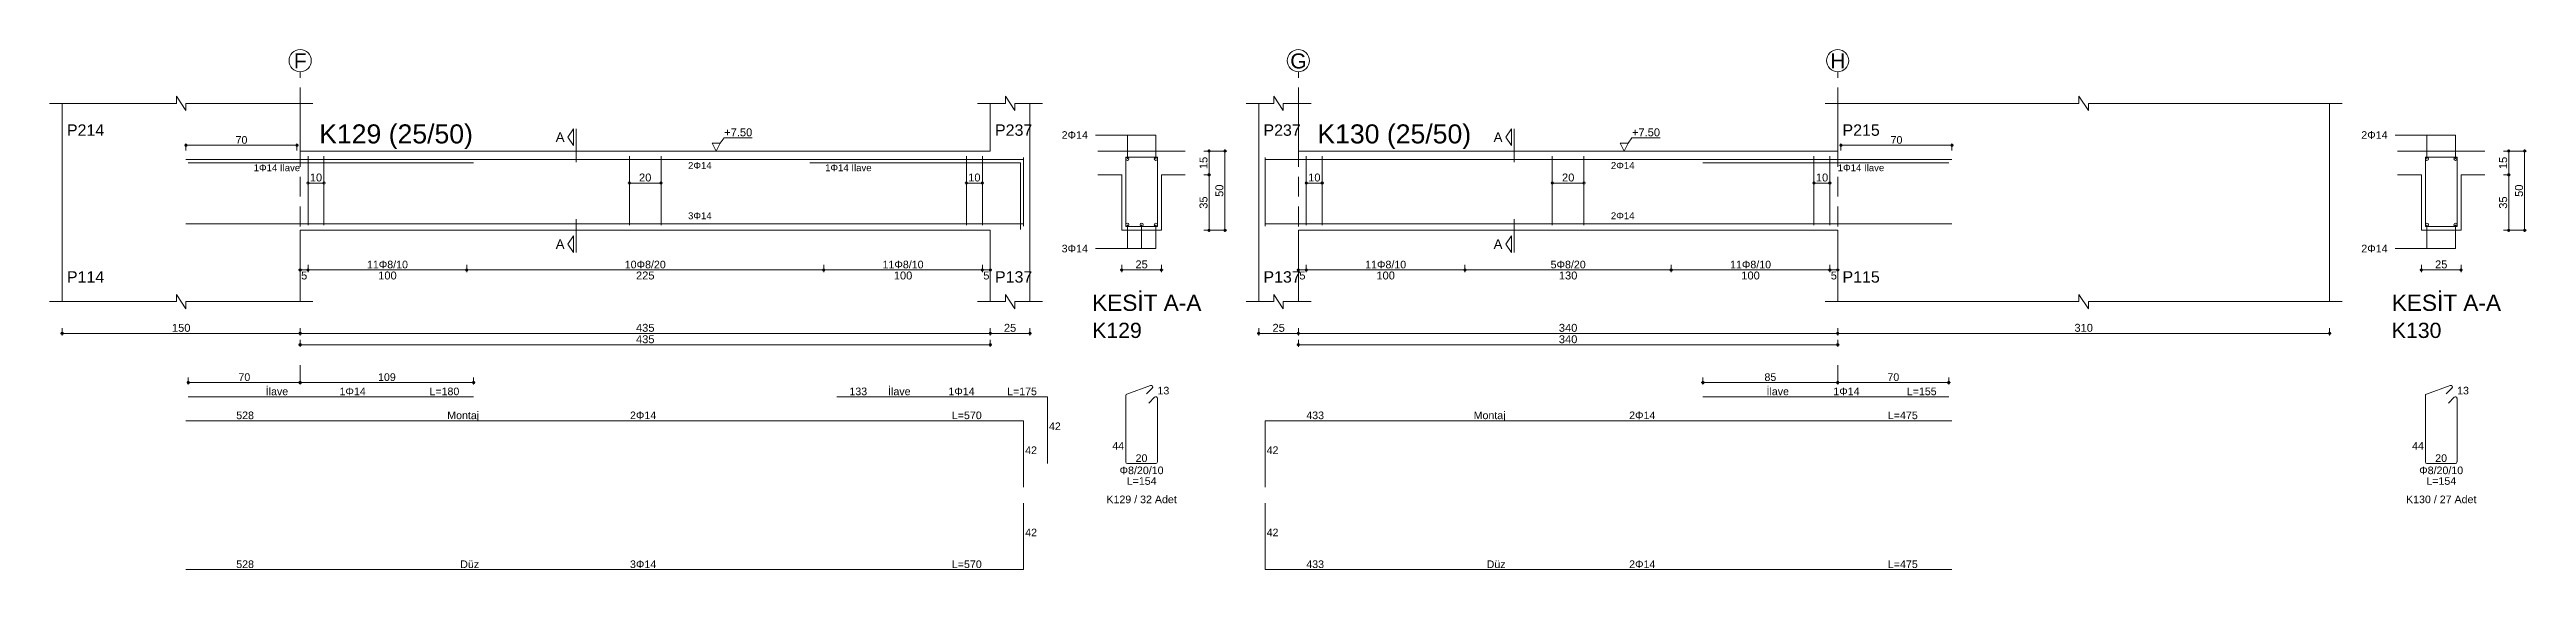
# Model space of a CAD drawing. Header units: millimetres. Extents: x 23801 to 80069, y 9628 to 14137.
# Drawn here: x 53557 to 55899, y 12441 to 12933 of the extents above; entities that cross this region are included whole.
import ezdxf

# ---------------------------------------------------------------- set-up
doc = ezdxf.new("R2010")
doc.units = ezdxf.units.MM
doc.linetypes.add('DASHDOT2', pattern=[12.7, 6.35, -3.175, 0, -3.175])
doc.linetypes.add('DASHED4', pattern=[18.75, 12.5, -6.25])
doc.layers.add('aks', color=251, linetype='DASHDOT2', lineweight=35)
for name, color, linetype in [('Donatı Topl. Uzun. Yazısı', 7, 'Continuous'), ('Donatı Uz. Yazısı', 7, 'Continuous'), ('Donatı Yazısı', 7, 'Continuous'), ('Donatı Çizgisi', 7, 'Continuous'), ('Kiriş', 7, 'Continuous'), ('Standart', 7, 'Continuous'), ('Ölçülendirme', 7, 'Continuous')]:
    doc.layers.add(name, color=color, linetype=linetype)
doc.styles.add('arial_1_18', font='arial.ttf', dxfattribs={"height": 0.2})

# ---------------------------------------------------------------- blocks, each defined once
blk = doc.blocks.new('IDE475Entity7403')
at = {"layer": 'aks', "color": 30, "linetype": 'DASHED4', "lineweight": 5}
for points in [[(13973.3, 2016.8), (13973.3, 2151.8)], [(13973.3, 1955.8), (13973.3, 1966.8)]]:
    blk.add_lwpolyline(points, dxfattribs=at)
at = {"layer": 'aks', "color": 1, "linetype": 'Continuous', "lineweight": 5}
blk.add_circle((13973.3, 2158.8), 7, dxfattribs=at)
at = {"layer": 'Donatı Çizgisi', "color": 5, "linetype": 'Continuous', "lineweight": 5}
for points in [[(13901.3, 2096.4), (14429.3, 2096.4)], [(13902.8, 2094.4), (14082.6, 2094.4)], [(13978.3, 2055), (13978.3, 2098.6)], [(13988.3, 2055), (13988.3, 2098.6)], [(14180.8, 2055), (14180.8, 2098.6)], [(14200.8, 2055), (14200.8, 2098.6)], [(14294.6, 2094.4), (14427.3, 2094.4)], [(14393.3, 2055), (14393.3, 2098.6)], [(14403.3, 2055), (14403.3, 2098.6)], [(14427.3, 2052.4), (14427.3, 2094.4)], [(14429.3, 2054.4), (14429.3, 2097.8)], [(14493.7, 2054.3), (14493.7, 2097.9)], [(14493.7, 2097.9), (14513.7, 2097.9)], [(14513.7, 2054.3), (14513.7, 2097.9)], [(13901.3, 2055.8), (14429.3, 2055.8)], [(14493.7, 2054.3), (14513.7, 2054.3)], [(14494.3, 1948.5), (14509.3, 1954)], [(14506.8, 1948.7), (14510.4, 1952.3)], [(13902.8, 1946.8), (14082.6, 1946.8)], [(14311.6, 1946.8), (14444.3, 1946.8)], [(14444.3, 1904.8), (14444.3, 1946.8)], [(14493.7, 1905.7), (14493.7, 1947.6)], [(14508.2, 1942.8), (14511.9, 1946.6)], [(14513.7, 1905.7), (14513.7, 1945.8)], [(13901.3, 1931.7), (14429.3, 1931.7)], [(14429.3, 1889.7), (14429.3, 1931.7)], [(14494.7, 1904.7), (14512.6, 1904.7)], [(14429.3, 1837.8), (14429.3, 1879.8)], [(13901.3, 1837.8), (14429.3, 1837.8)]]:
    blk.add_lwpolyline(points, dxfattribs=at)
for centre in [(14494.7, 2096.9), (14512.7, 2096.9), (14494.7, 2055.3), (14503.7, 2055.3), (14512.7, 2055.3)]:
    blk.add_circle(centre, 1, dxfattribs=at)
for centre, start, end in [((14509.7, 1953), 315, 110), ((14494.7, 1947.6), 110, 180), ((14512.6, 1945.8), 0, 135), ((14494.7, 1905.7), 180, 270), ((14512.6, 1905.7), 270, 0)]:
    blk.add_arc(centre, 1.02, start, end, dxfattribs=at)
at = {"layer": 'Kiriş', "color": 1, "linetype": 'Continuous', "lineweight": 5}
for points in [[(13815.3, 2131.8), (13895.3, 2131.8)], [(13823.3, 2006.8), (13823.3, 2131.8)], [(13895.3, 2131.8), (13895.3, 2136.3)], [(13901.3, 2127.3), (13895.3, 2136.3)], [(13901.3, 2127.3), (13901.3, 2131.8)], [(13901.3, 2131.8), (13981.3, 2131.8)], [(13973.3, 2101.8), (13973.3, 2131.8)], [(14400.3, 2131.8), (14417.8, 2131.8)], [(14408.3, 2101.8), (14408.3, 2131.8)], [(14417.8, 2131.8), (14417.8, 2136.3)], [(14423.8, 2127.3), (14417.8, 2136.3)], [(14423.8, 2131.8), (14441.3, 2131.8)], [(14423.8, 2127.3), (14423.8, 2131.8)], [(14433.3, 2006.8), (14433.3, 2131.8)], [(13973.3, 2101.8), (14408.3, 2101.8)], [(14476.2, 2101.8), (14531.2, 2101.8)], [(14476.2, 2086.8), (14491.2, 2086.8)], [(14491.2, 2051.8), (14491.2, 2086.8)], [(14516.2, 2086.8), (14531.2, 2086.8)], [(14516.2, 2051.8), (14516.2, 2086.8)], [(13973.3, 2051.8), (14408.3, 2051.8)], [(13973.3, 2006.8), (13973.3, 2051.8)], [(14408.3, 2006.8), (14408.3, 2051.8)], [(14491.2, 2051.8), (14516.2, 2051.8)], [(13815.3, 2006.8), (13895.3, 2006.8)], [(13901.3, 2002.3), (13895.3, 2011.3)], [(13895.3, 2006.8), (13895.3, 2011.3)], [(13901.3, 2006.8), (13981.3, 2006.8)], [(13901.3, 2002.3), (13901.3, 2006.8)], [(14400.3, 2006.8), (14417.8, 2006.8)], [(14423.8, 2002.3), (14417.8, 2011.3)], [(14417.8, 2006.8), (14417.8, 2011.3)], [(14423.8, 2006.8), (14441.3, 2006.8)], [(14423.8, 2002.3), (14423.8, 2006.8)]]:
    blk.add_lwpolyline(points, dxfattribs=at)
at = {"layer": 'Ölçülendirme', "color": 1, "linetype": 'Continuous', "lineweight": 5}
for points in [[(14142.1, 2110.5), (14145.6, 2115.8)], [(14145.6, 2105.3), (14142.1, 2110.5)], [(14145.6, 2105.3), (14145.6, 2115.8)], [(14147.3, 2094.8), (14147.3, 2115.8)], [(14238.1, 2106.8), (14240.6, 2110.1)], [(14240.6, 2110.1), (14258.3, 2110.1)], [(14474.7, 2111.9), (14512.7, 2111.9)], [(14494.7, 2096.9), (14494.7, 2111.9)], [(14512.7, 2096.9), (14512.7, 2111.9)], [(13900.3, 2105.4), (13972.3, 2105.4)], [(13901.3, 2102.1), (13901.3, 2106.6)], [(13971.3, 2102.1), (13971.3, 2106.6)], [(14235.6, 2101.8), (14233.1, 2106.8)], [(14233.1, 2106.8), (14238.1, 2106.8)], [(14238.1, 2106.8), (14235.6, 2101.8)], [(14235.6, 2101.8), (14235.6, 2101.8)], [(14542.9, 2101.8), (14557.4, 2101.8)], [(14546.2, 2050.8), (14546.2, 2102.8)], [(14556.2, 2050.8), (14556.2, 2102.8)], [(13978.3, 2081.6), (13988.3, 2081.6)], [(14180.8, 2081.6), (14200.8, 2081.6)], [(14393.3, 2081.6), (14403.3, 2081.6)], [(14542.9, 2086.8), (14547.4, 2086.8)], [(14142.1, 2043), (14145.6, 2048.3)], [(14145.6, 2037.8), (14145.6, 2048.3)], [(14147.3, 2037.8), (14147.3, 2058.8)], [(14494.7, 2040.3), (14494.7, 2055.3)], [(14503.7, 2040.3), (14503.7, 2055.3)], [(14512.7, 2040.3), (14512.7, 2055.3)], [(14542.9, 2051.8), (14557.4, 2051.8)], [(13973.3, 2025.5), (13973.3, 2030)], [(13978.3, 2025.5), (13978.3, 2030)], [(14078.3, 2025.5), (14078.3, 2030)], [(14145.6, 2037.8), (14142.1, 2043)], [(14303.3, 2025.5), (14303.3, 2030)], [(14403.3, 2025.5), (14403.3, 2030)], [(14408.3, 2025.5), (14408.3, 2030)], [(14474.7, 2040.3), (14512.7, 2040.3)], [(14491.2, 2025.5), (14491.2, 2030)], [(14516.2, 2025.5), (14516.2, 2030)], [(13972.3, 2026.8), (14409.3, 2026.8)], [(14490.2, 2026.8), (14517.2, 2026.8)], [(13822.3, 1986.8), (14434.3, 1986.8)], [(13823.3, 1985.5), (13823.3, 1990)], [(13973.3, 1985.5), (13973.3, 1990)], [(13973.3, 1978.3), (13973.3, 1982.8)], [(14408.3, 1985.5), (14408.3, 1990)], [(14408.3, 1978.3), (14408.3, 1982.8)], [(14433.3, 1985.5), (14433.3, 1990)], [(13972.3, 1979.6), (14409.3, 1979.6)], [(13901.8, 1955.8), (13974.3, 1955.8)], [(13902.8, 1954.5), (13902.8, 1959)], [(13972.3, 1955.8), (14083.6, 1955.8)], [(13973.3, 1954.5), (13973.3, 1959)], [(13973.3, 1954.5), (13973.3, 1959)], [(14082.6, 1954.5), (14082.6, 1959)]]:
    blk.add_lwpolyline(points, dxfattribs=at)
for centre in [(13901.3, 2105.4), (13971.3, 2105.4), (14546.2, 2101.8), (14556.2, 2101.8), (13978.3, 2081.6), (13988.3, 2081.6), (14180.8, 2081.6), (14200.8, 2081.6), (14393.3, 2081.6), (14403.3, 2081.6), (14546.2, 2086.8), (14546.2, 2051.8), (14556.2, 2051.8), (13973.3, 2026.8), (13978.3, 2026.8), (13978.3, 2026.8), (14078.3, 2026.8), (14078.3, 2026.8), (14303.3, 2026.8), (14303.3, 2026.8), (14403.3, 2026.8), (14403.3, 2026.8), (14408.3, 2026.8), (14491.2, 2026.8), (14516.2, 2026.8), (13823.3, 1986.8), (13973.3, 1986.8), (13973.3, 1986.8), (14408.3, 1986.8), (14408.3, 1986.8), (14433.3, 1986.8), (13973.3, 1979.6), (14408.3, 1979.6), (13902.8, 1955.8), (13973.3, 1955.8), (13973.3, 1955.8), (14082.6, 1955.8)]:
    blk.add_circle(centre, 0.75, dxfattribs=at)
at = {"layer": 'aks', "color": 1, "linetype": 'Continuous', "lineweight": 5, "style": 'arial_1_18'}
blk.add_text('F', height=9.45, dxfattribs=at).set_placement((13969.3, 2153.9))
at = {"layer": 'Donatı Topl. Uzun. Yazısı', "color": 1, "linetype": 'Continuous', "lineweight": 5, "style": 'arial_1_18'}
for s, p in [('L=180', (14054.8, 1947.8)), ('L=175', (14418.9, 1947.8)), ('L=570', (14384.1, 1932.7)), ('L=154', (14494.3, 1891.3)), ('L=570', (14384.1, 1838.8))]:
    blk.add_text(s, height=4.8, dxfattribs=at).set_placement(p)
at = {"layer": 'Donatı Uz. Yazısı', "color": 1, "linetype": 'Continuous', "lineweight": 5, "style": 'arial_1_18'}
for s, p in [('133', (14319.5, 1947.8)), ('13', (14513.7, 1948.3)), ('528', (13933, 1932.7)), ('42', (14445.3, 1925.8)), ('42', (14430.3, 1910.7)), ('44', (14485.2, 1913.4)), ('20', (14499.9, 1905.7)), ('42', (14430.3, 1858.8)), ('528', (13933, 1838.8))]:
    blk.add_text(s, height=4.8, dxfattribs=at).set_placement(p)
at = {"layer": 'Donatı Yazısı', "color": 5, "linetype": 'Continuous', "lineweight": 5, "style": 'arial_1_18'}
for s, height, p in [('2Φ14', 4.8, (14453.3, 2109.5)), ('1Φ14 İlave', 4.32, (13944, 2089.1)), ('1Φ14 İlave', 4.32, (14304.2, 2089.1)), ('3Φ14', 4.8, (14453.3, 2037.9)), ('1Φ14', 4.8, (13998.1, 1947.8)), ('1Φ14', 4.8, (14381.9, 1947.8)), ('2Φ14', 4.8, (14181.2, 1932.7)), ('Φ8/20/10', 4.8, (14489.8, 1898)), ('K129 / 32 Adet', 4.8, (14481.5, 1879.7)), ('3Φ14', 4.8, (14181.2, 1838.8))]:
    blk.add_text(s, height=height, dxfattribs=at).set_placement(p)
for s, p in [('2Φ14', (14217.8, 2090.5)), ('3Φ14', (14217.8, 2058.8))]:
    blk.add_text(s, height=4.32, rotation=360, dxfattribs=at).set_placement(p)
at = {"layer": 'Donatı Yazısı', "color": 1, "linetype": 'Continuous', "lineweight": 5, "style": 'arial_1_18'}
for s, p in [('İlave', (13951.6, 1947.8)), ('İlave', (14343.9, 1947.8)), ('Montaj', (14066, 1932.7)), ('Düz', (14074.2, 1838.8))]:
    blk.add_text(s, height=4.8, dxfattribs=at).set_placement(p)
at = {"layer": 'Kiriş', "color": 1, "linetype": 'Continuous', "lineweight": 5, "style": 'arial_1_18'}
for s, height, p in [('P214', 7.2, (13826.3, 2111.4)), ('K129 (25/50)', 12, (13985.3, 2106.6)), ('P237', 7.2, (14411.3, 2111.4)), ('P114', 7.2, (13826.3, 2018.8)), ('P137', 7.2, (14411.3, 2018.8)), ('KESİT A-A', 10.2, (14472.5, 2001)), ('K129', 9.6, (14472.5, 1983.9))]:
    blk.add_text(s, height=height, dxfattribs=at).set_placement(p)
at = {"layer": 'Ölçülendirme', "color": 1, "linetype": 'Continuous', "lineweight": 5, "style": 'arial_1_18'}
for s, height, p in [('70', 4.8, (13932.6, 2106.4)), ('A', 5.95, (14134.4, 2107.6)), ('+7.50', 5, (14240.6, 2111.1)), ('A', 5.95, (14134.4, 2040.1)), ('25', 5, (14499.8, 2027.8)), ('5', 5, (13973.9, 2020.8)), ('100', 5, (14022.5, 2020.8)), ('225', 5, (14185, 2020.8)), ('100', 5, (14347.5, 2020.8)), ('5', 5, (14403.9, 2020.8)), ('150', 5, (13892.5, 1987.8)), ('435', 5, (14185, 1987.8)), ('435', 5, (14185, 1980.6)), ('25', 5, (14416.9, 1987.8))]:
    blk.add_text(s, height=height, dxfattribs=at).set_placement(p)
for s, rotation, p in [('15', 90, (14545.2, 2090.4)), ('10', 360, (13979.4, 2082.6)), ('20', 360, (14186.9, 2082.6)), ('10', 360, (14394.4, 2082.6)), ('50', 90, (14555.2, 2072.9)), ('35', 90, (14545.2, 2065.4))]:
    blk.add_text(s, height=5, rotation=rotation, dxfattribs=at).set_placement(p)
at = {"layer": 'Ölçülendirme', "color": 5, "linetype": 'Continuous', "lineweight": 5, "style": 'arial_1_18'}
for s, p in [('11Φ8/10', (14015.4, 2027.8)), ('10Φ8/20', (14177.9, 2027.8)), ('11Φ8/10', (14340.4, 2027.8)), ('70', (13934.4, 1956.8)), ('109', (14022.4, 1956.8))]:
    blk.add_text(s, height=4.8, dxfattribs=at).set_placement(p)
blk = doc.blocks.new('IDE475Entity7404')
at = {"layer": 'aks', "color": 30, "linetype": 'DASHED4', "lineweight": 5}
for points in [[(14602.5, 2016.8), (14602.5, 2151.8)], [(14942.5, 2016.8), (14942.5, 2151.8)], [(14942.5, 1955.8), (14942.5, 1966.8)]]:
    blk.add_lwpolyline(points, dxfattribs=at)
at = {"layer": 'aks', "color": 1, "linetype": 'Continuous', "lineweight": 5}
for centre in [(14602.5, 2158.8), (14942.5, 2158.8)]:
    blk.add_circle(centre, 7, dxfattribs=at)
at = {"layer": 'Donatı Çizgisi', "color": 5, "linetype": 'Continuous', "lineweight": 5}
for points in [[(14581.5, 2054.4), (14581.5, 2097.8)], [(14581.5, 2096.4), (15014.5, 2096.4)], [(14607.5, 2055), (14607.5, 2098.6)], [(14617.5, 2055), (14617.5, 2098.6)], [(14762.5, 2055), (14762.5, 2098.6)], [(14782.5, 2055), (14782.5, 2098.6)], [(14857.5, 2094.4), (15012.5, 2094.4)], [(14927.5, 2055), (14927.5, 2098.6)], [(14937.5, 2055), (14937.5, 2098.6)], [(15312.9, 2054.3), (15312.9, 2097.9)], [(15312.9, 2097.9), (15332.9, 2097.9)], [(15332.9, 2054.3), (15332.9, 2097.9)], [(14581.5, 2055.8), (15014.5, 2055.8)], [(15312.9, 2054.3), (15332.9, 2054.3)], [(15313.5, 1948.5), (15328.5, 1954)], [(15326, 1948.7), (15329.6, 1952.3)], [(14857.5, 1946.8), (15012.5, 1946.8)], [(15312.9, 1905.7), (15312.9, 1947.6)], [(15327.4, 1942.8), (15331.1, 1946.6)], [(15332.9, 1905.7), (15332.9, 1945.8)], [(14581.5, 1889.7), (14581.5, 1931.7)], [(14581.5, 1931.7), (15014.5, 1931.7)], [(15313.9, 1904.7), (15331.8, 1904.7)], [(14581.5, 1837.8), (14581.5, 1879.8)], [(14581.5, 1837.8), (15014.5, 1837.8)]]:
    blk.add_lwpolyline(points, dxfattribs=at)
for centre in [(15313.9, 2096.9), (15331.9, 2096.9), (15313.9, 2055.3), (15331.9, 2055.3)]:
    blk.add_circle(centre, 1, dxfattribs=at)
for centre, start, end in [((15328.9, 1953), 315, 110), ((15313.9, 1947.6), 110, 180), ((15331.8, 1945.8), 0, 135), ((15313.9, 1905.7), 180, 270), ((15331.8, 1905.7), 270, 0)]:
    blk.add_arc(centre, 1.02, start, end, dxfattribs=at)
at = {"layer": 'Kiriş', "color": 1, "linetype": 'Continuous', "lineweight": 5}
for points in [[(14569.5, 2131.8), (14587, 2131.8)], [(14577.5, 2006.8), (14577.5, 2131.8)], [(14587, 2131.8), (14587, 2136.3)], [(14593, 2127.3), (14587, 2136.3)], [(14593, 2127.3), (14593, 2131.8)], [(14593, 2131.8), (14610.5, 2131.8)], [(14602.5, 2101.8), (14602.5, 2131.8)], [(14934.5, 2131.8), (15094.5, 2131.8)], [(14942.5, 2101.8), (14942.5, 2131.8)], [(15094.5, 2131.8), (15094.5, 2136.3)], [(15100.5, 2127.3), (15094.5, 2136.3)], [(15100.5, 2131.8), (15260.5, 2131.8)], [(15100.5, 2127.3), (15100.5, 2131.8)], [(15252.5, 2006.8), (15252.5, 2131.8)], [(14602.5, 2101.8), (14942.5, 2101.8)], [(15295.4, 2101.8), (15350.4, 2101.8)], [(15295.4, 2086.8), (15310.4, 2086.8)], [(15310.4, 2051.8), (15310.4, 2086.8)], [(15335.4, 2086.8), (15350.4, 2086.8)], [(15335.4, 2051.8), (15335.4, 2086.8)], [(14602.5, 2051.8), (14942.5, 2051.8)], [(14602.5, 2006.8), (14602.5, 2051.8)], [(14942.5, 2006.8), (14942.5, 2051.8)], [(15310.4, 2051.8), (15335.4, 2051.8)], [(14569.5, 2006.8), (14587, 2006.8)], [(14593, 2002.3), (14587, 2011.3)], [(14587, 2006.8), (14587, 2011.3)], [(14593, 2006.8), (14610.5, 2006.8)], [(14593, 2002.3), (14593, 2006.8)], [(14934.5, 2006.8), (15094.5, 2006.8)], [(15100.5, 2002.3), (15094.5, 2011.3)], [(15094.5, 2006.8), (15094.5, 2011.3)], [(15100.5, 2006.8), (15260.5, 2006.8)], [(15100.5, 2002.3), (15100.5, 2006.8)]]:
    blk.add_lwpolyline(points, dxfattribs=at)
at = {"layer": 'Ölçülendirme', "color": 1, "linetype": 'Continuous', "lineweight": 5}
for points in [[(14733.3, 2110.5), (14736.8, 2115.8)], [(14736.8, 2105.3), (14733.3, 2110.5)], [(14736.8, 2105.3), (14736.8, 2115.8)], [(14738.5, 2094.8), (14738.5, 2115.8)], [(14810.3, 2106.8), (14812.8, 2110.1)], [(14812.8, 2110.1), (14830.5, 2110.1)], [(15293.9, 2111.9), (15331.9, 2111.9)], [(15313.9, 2096.9), (15313.9, 2111.9)], [(15331.9, 2096.9), (15331.9, 2111.9)], [(14807.8, 2101.8), (14805.3, 2106.8)], [(14805.3, 2106.8), (14810.3, 2106.8)], [(14810.3, 2106.8), (14807.8, 2101.8)], [(14807.8, 2101.8), (14807.8, 2101.8)], [(14943.5, 2105.4), (15015.5, 2105.4)], [(14944.5, 2102.1), (14944.5, 2106.6)], [(15014.5, 2102.1), (15014.5, 2106.6)], [(15362.1, 2101.8), (15376.6, 2101.8)], [(15365.4, 2050.8), (15365.4, 2102.8)], [(15375.4, 2050.8), (15375.4, 2102.8)], [(14607.5, 2081.6), (14617.5, 2081.6)], [(14762.5, 2081.6), (14782.5, 2081.6)], [(14927.5, 2081.6), (14937.5, 2081.6)], [(15362.1, 2086.8), (15366.6, 2086.8)], [(14733.3, 2043), (14736.8, 2048.3)], [(14736.8, 2037.8), (14736.8, 2048.3)], [(14738.5, 2037.8), (14738.5, 2058.8)], [(15313.9, 2040.3), (15313.9, 2055.3)], [(15331.9, 2040.3), (15331.9, 2055.3)], [(15362.1, 2051.8), (15376.6, 2051.8)], [(14602.5, 2025.5), (14602.5, 2030)], [(14607.5, 2025.5), (14607.5, 2030)], [(14707.5, 2025.5), (14707.5, 2030)], [(14736.8, 2037.8), (14733.3, 2043)], [(14837.5, 2025.5), (14837.5, 2030)], [(14937.5, 2025.5), (14937.5, 2030)], [(14942.5, 2025.5), (14942.5, 2030)], [(15293.9, 2040.3), (15331.9, 2040.3)], [(15310.4, 2025.5), (15310.4, 2030)], [(15335.4, 2025.5), (15335.4, 2030)], [(14601.5, 2026.8), (14943.5, 2026.8)], [(15309.4, 2026.8), (15336.4, 2026.8)], [(14576.5, 1986.8), (15253.5, 1986.8)], [(14577.5, 1985.5), (14577.5, 1990)], [(14602.5, 1985.5), (14602.5, 1990)], [(14602.5, 1978.3), (14602.5, 1982.8)], [(14942.5, 1985.5), (14942.5, 1990)], [(14942.5, 1978.3), (14942.5, 1982.8)], [(15252.5, 1985.5), (15252.5, 1990)], [(14601.5, 1979.6), (14943.5, 1979.6)], [(14856.5, 1955.8), (14943.5, 1955.8)], [(14857.5, 1954.5), (14857.5, 1959)], [(14941.5, 1955.8), (15013.5, 1955.8)], [(14942.5, 1954.5), (14942.5, 1959)], [(14942.5, 1954.5), (14942.5, 1959)], [(15012.5, 1954.5), (15012.5, 1959)]]:
    blk.add_lwpolyline(points, dxfattribs=at)
for centre in [(14944.5, 2105.4), (15014.5, 2105.4), (15365.4, 2101.8), (15375.4, 2101.8), (14607.5, 2081.6), (14617.5, 2081.6), (14762.5, 2081.6), (14782.5, 2081.6), (14927.5, 2081.6), (14937.5, 2081.6), (15365.4, 2086.8), (15365.4, 2051.8), (15375.4, 2051.8), (14602.5, 2026.8), (14607.5, 2026.8), (14607.5, 2026.8), (14707.5, 2026.8), (14707.5, 2026.8), (14837.5, 2026.8), (14837.5, 2026.8), (14937.5, 2026.8), (14937.5, 2026.8), (14942.5, 2026.8), (15310.4, 2026.8), (15335.4, 2026.8), (14577.5, 1986.8), (14602.5, 1986.8), (14602.5, 1986.8), (14942.5, 1986.8), (14942.5, 1986.8), (15252.5, 1986.8), (14602.5, 1979.6), (14942.5, 1979.6), (14857.5, 1955.8), (14942.5, 1955.8), (14942.5, 1955.8), (15012.5, 1955.8)]:
    blk.add_circle(centre, 0.75, dxfattribs=at)
at = {"layer": 'aks', "color": 1, "linetype": 'Continuous', "lineweight": 5, "style": 'arial_1_18'}
for s, p in [('G', (14597.4, 2153.9)), ('H', (14937.8, 2153.9))]:
    blk.add_text(s, height=9.45, dxfattribs=at).set_placement(p)
at = {"layer": 'Donatı Topl. Uzun. Yazısı', "color": 1, "linetype": 'Continuous', "lineweight": 5, "style": 'arial_1_18'}
for s, p in [('L=155', (14986, 1947.8)), ('L=475', (14974.1, 1932.7)), ('L=154', (15313.5, 1891.3)), ('L=475', (14974.1, 1838.8))]:
    blk.add_text(s, height=4.8, dxfattribs=at).set_placement(p)
at = {"layer": 'Donatı Uz. Yazısı', "color": 1, "linetype": 'Continuous', "lineweight": 5, "style": 'arial_1_18'}
for s, p in [('13', (15332.9, 1948.3)), ('433', (14607.5, 1932.7)), ('42', (14582.5, 1910.7)), ('44', (15304.5, 1913.4)), ('20', (15319.1, 1905.7)), ('42', (14582.5, 1858.8)), ('433', (14607.5, 1838.8))]:
    blk.add_text(s, height=4.8, dxfattribs=at).set_placement(p)
at = {"layer": 'Donatı Yazısı', "color": 5, "linetype": 'Continuous', "lineweight": 5, "style": 'arial_1_18'}
for s, height, p in [('2Φ14', 4.8, (15272.5, 2109.5)), ('1Φ14 İlave', 4.32, (14942.5, 2089.1)), ('2Φ14', 4.8, (15272.5, 2037.9)), ('1Φ14', 4.8, (14939.7, 1947.8)), ('2Φ14', 4.8, (14811, 1932.7)), ('Φ8/20/10', 4.8, (15309, 1898)), ('K130 / 27 Adet', 4.8, (15300.7, 1879.7)), ('2Φ14', 4.8, (14811, 1838.8))]:
    blk.add_text(s, height=height, dxfattribs=at).set_placement(p)
for p in [(14799.5, 2090.5), (14799.5, 2058.8)]:
    blk.add_text('2Φ14', height=4.32, rotation=360, dxfattribs=at).set_placement(p)
at = {"layer": 'Donatı Yazısı', "color": 1, "linetype": 'Continuous', "lineweight": 5, "style": 'arial_1_18'}
for s, p in [('İlave', (14897.6, 1947.8)), ('Montaj', (14713, 1932.7)), ('Düz', (14721.2, 1838.8))]:
    blk.add_text(s, height=4.8, dxfattribs=at).set_placement(p)
at = {"layer": 'Kiriş', "color": 1, "linetype": 'Continuous', "lineweight": 5, "style": 'arial_1_18'}
for s, height, p in [('P237', 7.2, (14580.5, 2111.4)), ('K130 (25/50)', 12, (14614.5, 2106.6)), ('P215', 7.2, (14945.5, 2111.4)), ('P137', 7.2, (14580.5, 2018.8)), ('P115', 7.2, (14945.5, 2018.8)), ('KESİT A-A', 10.2, (15291.7, 2001)), ('K130', 9.6, (15291.7, 1983.9))]:
    blk.add_text(s, height=height, dxfattribs=at).set_placement(p)
at = {"layer": 'Ölçülendirme', "color": 1, "linetype": 'Continuous', "lineweight": 5, "style": 'arial_1_18'}
for s, height, p in [('A', 5.95, (14725.6, 2107.6)), ('+7.50', 5, (14812.8, 2111.1)), ('70', 4.8, (14975.8, 2106.4)), ('A', 5.95, (14725.6, 2040.1)), ('25', 5, (15319, 2027.8)), ('5', 5, (14603.1, 2020.8)), ('100', 5, (14651.7, 2020.8)), ('130', 5, (14766.7, 2020.8)), ('100', 5, (14881.7, 2020.8)), ('5', 5, (14938.1, 2020.8)), ('25', 5, (14586.2, 1987.8)), ('340', 5, (14766.7, 1987.8)), ('340', 5, (14766.7, 1980.6)), ('310', 5, (15091.7, 1987.8))]:
    blk.add_text(s, height=height, dxfattribs=at).set_placement(p)
for s, rotation, p in [('15', 90, (15364.4, 2090.4)), ('10', 360, (14608.7, 2082.6)), ('20', 360, (14768.7, 2082.6)), ('10', 360, (14928.7, 2082.6)), ('50', 90, (15374.4, 2072.9)), ('35', 90, (15364.4, 2065.4))]:
    blk.add_text(s, height=5, rotation=rotation, dxfattribs=at).set_placement(p)
at = {"layer": 'Ölçülendirme', "color": 5, "linetype": 'Continuous', "lineweight": 5, "style": 'arial_1_18'}
for s, p in [('11Φ8/10', (14644.6, 2027.8)), ('5Φ8/20', (14761.5, 2027.8)), ('11Φ8/10', (14874.6, 2027.8)), ('85', (14896.3, 1956.8)), ('70', (14973.8, 1956.8))]:
    blk.add_text(s, height=4.8, dxfattribs=at).set_placement(p)

msp = doc.modelspace()

# ---------------------------------------------------------------- block references
at = {"layer": 'Standart', "xscale": 1.5, "yscale": 1.5, "zscale": 1.5}
for name in ['IDE475Entity7403', 'IDE475Entity7404']:
    msp.add_blockref(name, (32833.8, 9684.4), dxfattribs=at)

doc.saveas('drawing.dxf')
